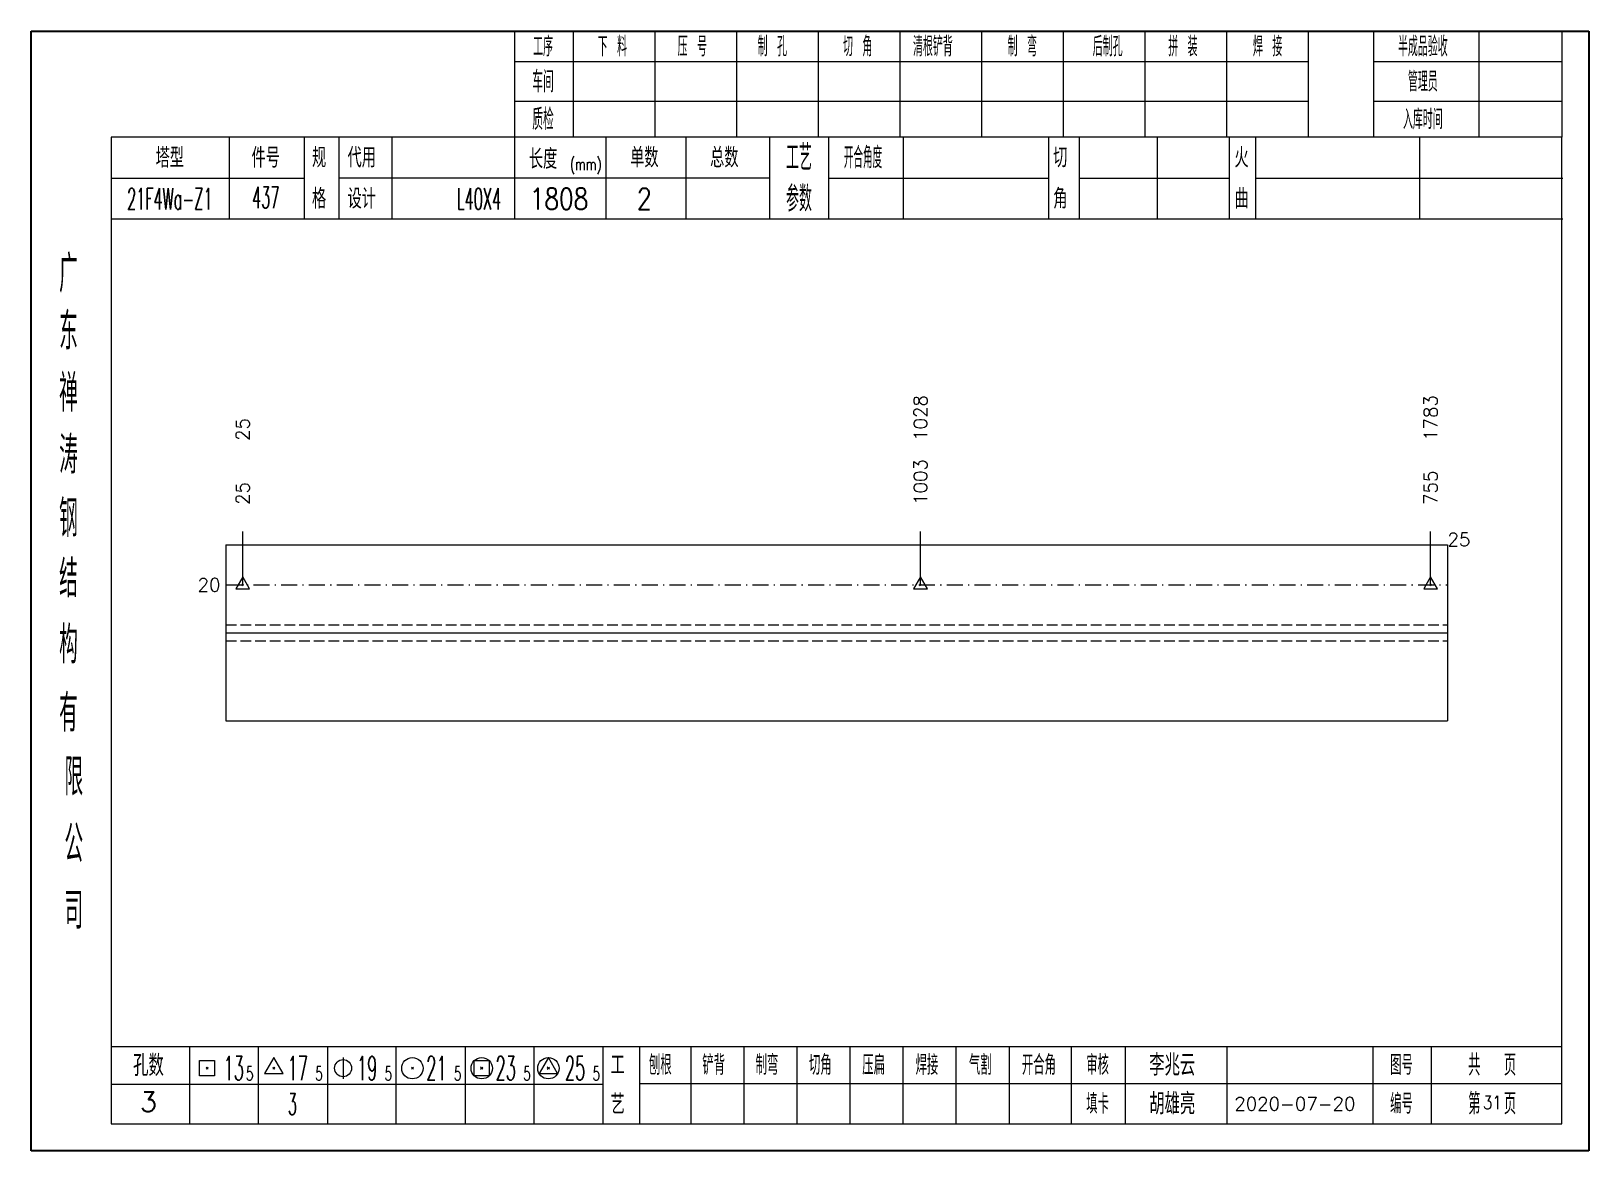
# Model space of a CAD drawing. Extents: x 1310 to 15542, y -76 to 8381.
# Drawn here: x 10880.3 to 11172.5, y 3663.8 to 3873.7 of the extents above; entities that cross this region are included whole.
import ezdxf
from ezdxf.enums import TextEntityAlignment as Align

# ---------------------------------------------------------------- set-up
doc = ezdxf.new("R2010")
doc.units = 0
doc.header["$MEASUREMENT"] = 0
doc.linetypes.add('一点画线', pattern=[5.2, 3, -1, 0.2, -1])
doc.linetypes.add('虚线', pattern=[2.75, 2, -0.75])
doc.layers.get('0').update_dxf_attribs({"linetype": 'CONTINUOUS', "lineweight": 25})
for name, color, linetype, lineweight in [('1', 7, 'CONTINUOUS', 25), ('4', 7, 'CONTINUOUS', 25), ('5', 7, 'CONTINUOUS', 25)]:
    doc.layers.add(name, color=color, linetype=linetype, lineweight=lineweight)
doc.styles.get("Standard").update_dxf_attribs({"font": 'simplex.shx', "width": 0.7, "height": 3, "bigfont": 'gbhzfs.shx'})

msp = doc.modelspace()

# ---------------------------------------------------------------- texts
at = {"color": 7, "linetype": 'Continuous', "lineweight": 13}
for s, p in [('1028', (11047.101, 3796.914)), ('1783', (11142.783, 3796.914)), ('25', (10919.99, 3796.914))]:
    msp.add_text(s, height=2.5, rotation=90, dxfattribs=at).set_placement(p, align=Align.MIDDLE_LEFT)
at = {"color": 8, "linetype": 'Continuous', "lineweight": 9}
for s, p in [('1003', (11047.101, 3784.914)), ('755', (11142.783, 3784.914)), ('25', (10919.99, 3784.914))]:
    msp.add_text(s, height=2.5, rotation=90, dxfattribs=at).set_placement(p, align=Align.MIDDLE_LEFT)
at = {"color": 7, "linetype": 'Continuous', "lineweight": 13}
msp.add_text('25', height=2.5, dxfattribs=at).set_placement((11145.952, 3778.414), align=Align.MIDDLE_LEFT)
msp.add_text('20', height=2.5, dxfattribs=at).set_placement((10915.822, 3769.914), align=Align.MIDDLE_RIGHT)
at = {"layer": '4', "color": 1, "linetype": 'Continuous', "lineweight": 25}
for s, height, width, p in [('工序', 3.7, 0.7, (10976.322, 3870.871)), ('下 料', 3.7, 0.7, (10989.322, 3870.871)), ('压 号', 3.7, 0.7, (11004.322, 3870.871)), ('制 孔', 3.7, 0.7, (11019.322, 3870.871)), ('切 角', 3.7, 0.7, (11035.322, 3870.871)), ('清根铲背 ', 3.7, 0.7, (11050.322, 3870.871)), (' 制 弯', 3.7, 0.7, (11065.322, 3870.871)), (' 后制孔', 3.7, 0.7, (11081.322, 3870.871)), ('拼 装', 3.7, 0.7, (11096.322, 3870.871)), (' 焊 接', 3.7, 0.7, (11111.322, 3870.871)), ('半成品验收', 3.7, 0.7, (11141.322, 3870.871)), ('车间', 4, 0.7, (10976.322, 3864.271)), ('管理员', 3.7, 0.7, (11141.322, 3864.271)), ('质检', 4, 0.7, (10976.322, 3857.211)), ('入库时间', 3.7, 0.7, (11141.322, 3857.211)), ('(mm)', 2.24, 0.7, (10984.322, 3848.771)), ('工艺', 4.8, 0.7, (11024.322, 3850.031)), ('开合角度', 4, 0.6, (11036.322, 3850.031)), ('437', 4, 0.5, (10924.322, 3842.541)), ('参数', 4.8, 0.7, (11024.322, 3842.321)), ('21F4Wa-Z1', 4, 0.5, (10906.322, 3842.291)), ('L40X4', 4, 0.5, (10964.322, 3842.271)), ('1808', 4, 0.8, (10979.322, 3842.321)), ('2', 4, 0.8, (10995.322, 3842.321)), ('广', 6.96, 0.7, (10887.322, 3828.241)), ('东', 6.96, 0.7, (10887.322, 3817.451)), ('禅', 6.96, 0.7, (10887.322, 3805.861)), ('涛', 6.96, 0.7, (10887.322, 3794.261)), ('钢', 6.96, 0.7, (10887.322, 3782.371)), ('结', 6.96, 0.7, (10887.322, 3771.061)), ('构', 6.96, 0.7, (10887.322, 3758.681)), ('有', 6.96, 0.7, (10887.322, 3745.871)), ('限', 6.96, 0.7, (10888.322, 3733.871)), ('公', 6.96, 0.7, (10888.322, 3721.331)), ('司', 6.96, 0.7, (10888.322, 3708.851)), ('13', 4.47, 0.5, (10918.322, 3679.271)), ('17', 4.47, 0.5, (10930.322, 3679.271)), ('19', 4.47, 0.5, (10943.322, 3679.271)), ('21', 4.47, 0.5, (10956.322, 3679.271)), ('23', 4.47, 0.5, (10969.322, 3679.271)), ('25', 4.47, 0.5, (10982.322, 3679.271)), ('刨根', 3.7, 0.8, (10998.322, 3679.871)), ('铲背', 3.7, 0.8, (11008.322, 3679.871)), ('制弯', 3.7, 0.8, (11018.322, 3679.871)), ('切角', 3.7, 0.8, (11028.322, 3679.871)), ('压扁', 3.7, 0.8, (11038.322, 3679.871)), ('焊接', 3.7, 0.8, (11048.322, 3679.871)), ('气割', 3.7, 0.8, (11058.322, 3679.871)), ('开合角', 3.7, 0.8, (11069.322, 3679.871)), ('审核', 3.7, 0.8, (11080.322, 3679.871)), ('图号', 3.7, 0.8, (11137.322, 3679.871)), ('共  页', 4, 0.8, (11154.322, 3679.871)), ('5', 2.68, 0.6, (10921.322, 3678.271)), ('5', 2.68, 0.6, (10934.322, 3678.271)), ('5', 2.68, 0.6, (10947.322, 3678.271)), ('5', 2.68, 0.6, (10960.322, 3678.271)), ('5', 2.68, 0.6, (10973.322, 3678.271)), ('5', 2.68, 0.6, (10986.322, 3678.271)), ('第  页', 4, 0.8, (11154.322, 3672.601)), ('3', 4, 0.5, (10929.322, 3672.521)), ('填卡', 3.7, 0.8, (11080.322, 3672.601)), ('编号', 3.7, 0.8, (11137.322, 3672.601))]:
    msp.add_text(s, height=height, dxfattribs=dict(at, width=width)).set_placement(p, align=Align.MIDDLE_CENTER)
for s, height, p in [('塔型', 3.7, (10906.322, 3850.001)), ('件号', 3.7, (10924.322, 3850.001)), ('规', 3.7, (10934.322, 3850.031)), ('代用', 3.7, (10942.322, 3850.031)), ('长度', 3.7, (10976.322, 3849.771)), ('单数', 3.7, (10995.322, 3850.031)), ('总数', 3.7, (11010.322, 3850.031)), ('切', 3.7, (11073.322, 3850.031)), ('火', 3.7, (11107.322, 3850.031)), ('格', 3.7, (10934.322, 3842.321)), ('设计', 3.7, (10942.322, 3842.321)), ('角', 3.7, (11073.322, 3842.321)), ('曲', 3.7, (11107.322, 3842.321)), ('孔数', 4, (10902.322, 3679.791)), ('工', 3.7, (10990.322, 3679.871)), ('李兆云', 4, (11094.322, 3679.871)), ('胡雄亮', 4, (11094.322, 3672.601)), ('3', 3.7, (10902.322, 3672.961)), ('艺', 3.7, (10990.322, 3672.521)), ('2020-07-20', 2.5, (11117.322, 3672.601))]:
    msp.add_text(s, height=height, dxfattribs=at).set_placement(p, align=Align.MIDDLE_CENTER)
at = {"layer": '4', "color": 6, "linetype": 'Continuous', "lineweight": 25, "width": 0.8}
msp.add_text('31', height=2.5, dxfattribs=at).set_placement((11154.347, 3672.829), align=Align.MIDDLE_CENTER)

# ---------------------------------------------------------------- blocks, each defined once
blk = doc.blocks.new('孔17.5')
at = {"layer": '5', "color": 7, "linetype": 'Continuous', "lineweight": 13}
for p, q in [((0, 1), (-0.866, -0.5)), ((-0.1, -0.1), (0.1, 0.1)), ((0.1, -0.1), (-0.1, 0.1)), ((0.866, -0.5), (0, 1)), ((-0.866, -0.5), (0.866, -0.5))]:
    blk.add_line(p, q, dxfattribs=at)
blk = doc.blocks.new('CTJGK')
at = {"color": 6, "linetype": 'Continuous'}
for p, q in [((0, 209.97), (292.13, 209.97)), ((0, 0), (0, 209.97)), ((292.13, 209.97), (292.13, 0)), ((292.13, 0), (0, 0))]:
    blk.add_line(p, q, dxfattribs=at)

# ---------------------------------------------------------------- linework, layer by layer
at = {"color": 7, "linetype": 'Continuous', "lineweight": 18}
for p, q in [((10916.822, 3777.414), (10916.822, 3744.414)), ((10916.822, 3777.414), (11145.952, 3777.414)), ((11145.952, 3777.414), (11145.952, 3744.414)), ((10916.822, 3760.914), (11145.952, 3760.914))]:
    msp.add_line(p, q, dxfattribs=at)
at = {"color": 7, "linetype": 'Continuous', "lineweight": 13}
for p, q in [((10919.99, 3769.914), (10919.99, 3779.914)), ((11047.101, 3769.914), (11047.101, 3779.914)), ((11142.783, 3769.914), (11142.783, 3779.914))]:
    msp.add_line(p, q, dxfattribs=at)
at = {"color": 3, "linetype": '一点画线', "lineweight": 13}
msp.add_line((10916.822, 3769.914), (11145.952, 3769.914), dxfattribs=at)
at = {"color": 1, "linetype": '虚线', "lineweight": 18}
for p, q in [((10916.822, 3762.414), (11145.952, 3762.414)), ((10916.822, 3759.414), (11145.952, 3759.414))]:
    msp.add_line(p, q, dxfattribs=at)
at = {"layer": '1', "color": 7, "linetype": 'Continuous', "lineweight": 18}
msp.add_line((10916.822, 3744.414), (11145.952, 3744.414), dxfattribs=at)
at = {"layer": '4', "color": 1, "linetype": 'Continuous', "lineweight": 18}
for p, q in [((10880.322, 3873.741), (10880.322, 3663.771)), ((11172.452, 3873.741), (10880.322, 3873.741)), ((10970.952, 3873.741), (10970.952, 3853.901)), ((10981.982, 3873.741), (10981.982, 3853.881)), ((10997.292, 3873.741), (10997.292, 3853.881)), ((11012.612, 3873.741), (11012.612, 3853.881)), ((11027.922, 3873.741), (11027.922, 3853.881)), ((11043.232, 3873.741), (11043.232, 3853.881)), ((11058.542, 3873.741), (11058.542, 3853.881)), ((11073.862, 3873.741), (11073.862, 3853.881)), ((11089.172, 3873.741), (11089.172, 3853.881)), ((11104.482, 3873.741), (11104.482, 3853.881)), ((11119.792, 3873.741), (11119.792, 3853.901)), ((11119.792, 3873.741), (11119.792, 3853.881)), ((11132.072, 3873.741), (11132.072, 3853.881)), ((11151.822, 3873.741), (11151.822, 3853.881)), ((11167.402, 3873.741), (11167.402, 3853.881)), ((11172.452, 3843.941), (11172.452, 3873.741)), ((11119.792, 3868.011), (10970.952, 3868.011)), ((11167.402, 3868.011), (11132.072, 3868.011)), ((11119.792, 3860.531), (10970.952, 3860.531)), ((11167.402, 3860.531), (11132.072, 3860.531)), ((10895.332, 3853.881), (10895.332, 3668.821)), ((11167.402, 3853.881), (10895.332, 3853.881)), ((10917.452, 3853.891), (10917.452, 3838.471)), ((10931.602, 3838.471), (10931.602, 3853.881)), ((10938.102, 3838.471), (10938.102, 3853.881)), ((10947.972, 3853.881), (10947.972, 3838.471)), ((10970.952, 3853.901), (10970.952, 3838.471)), ((10988.072, 3853.881), (10988.072, 3838.471)), ((11003.122, 3853.881), (11003.122, 3838.471)), ((11018.822, 3853.881), (11018.822, 3838.471)), ((11029.882, 3853.881), (11029.882, 3838.471)), ((11043.832, 3853.881), (11043.832, 3838.471)), ((11071.132, 3853.881), (11071.132, 3838.471)), ((11076.892, 3853.881), (11076.892, 3838.471)), ((11091.512, 3853.881), (11091.512, 3838.471)), ((11104.972, 3853.881), (11104.972, 3838.471)), ((11109.962, 3853.881), (11109.962, 3838.471)), ((11140.702, 3853.881), (11140.702, 3838.471)), ((11167.402, 3668.821), (11167.402, 3853.881)), ((10931.602, 3846.121), (10895.332, 3846.121)), ((11018.822, 3846.171), (10938.102, 3846.171)), ((11029.882, 3846.171), (11071.132, 3846.171)), ((11076.892, 3846.171), (11104.972, 3846.171)), ((11109.962, 3846.171), (11167.582, 3846.171)), ((11172.452, 3663.771), (11172.452, 3843.941)), ((11167.582, 3838.471), (10895.332, 3838.471)), ((10895.332, 3683.351), (11167.402, 3683.351)), ((10910.022, 3683.351), (10910.022, 3668.821)), ((10922.952, 3668.821), (10922.952, 3683.351)), ((10935.882, 3683.351), (10935.882, 3668.821)), ((10948.802, 3668.821), (10948.802, 3683.351)), ((10961.732, 3683.351), (10961.732, 3668.821)), ((10974.662, 3668.821), (10974.662, 3683.351)), ((10987.582, 3668.821), (10987.582, 3683.351)), ((10994.452, 3668.821), (10994.452, 3683.351)), ((11004.112, 3668.821), (11004.112, 3683.351)), ((11014.052, 3668.821), (11014.052, 3683.351)), ((11023.992, 3668.821), (11023.992, 3683.351)), ((11033.942, 3668.821), (11033.942, 3683.351)), ((11043.882, 3668.821), (11043.882, 3683.351)), ((11053.822, 3668.821), (11053.822, 3683.351)), ((11063.772, 3668.821), (11063.772, 3683.351)), ((11075.412, 3668.821), (11075.412, 3683.351)), ((11085.562, 3668.821), (11085.562, 3683.351)), ((11104.622, 3668.821), (11104.622, 3683.351)), ((11132.002, 3668.821), (11132.002, 3683.351)), ((11142.962, 3668.821), (11142.962, 3683.351)), ((10987.582, 3676.221), (10895.332, 3676.221)), ((10994.412, 3676.381), (11167.402, 3676.381)), ((10895.332, 3668.821), (11167.402, 3668.821)), ((10880.322, 3663.771), (11172.452, 3663.771))]:
    msp.add_line(p, q, dxfattribs=at)
at = {"layer": '4', "color": 7, "linetype": 'Continuous', "lineweight": 13}
for p, q in [((10925.822, 3681.271), (10924.09, 3678.271)), ((10927.554, 3678.271), (10925.822, 3681.271)), ((10938.822, 3681.271), (10938.822, 3677.271)), ((10977.322, 3681.271), (10975.59, 3678.271)), ((10979.054, 3678.271), (10977.322, 3681.271)), ((10911.908, 3677.857), (10911.908, 3680.685)), ((10911.908, 3680.685), (10914.736, 3680.685)), ((10913.122, 3679.071), (10913.522, 3679.471)), ((10913.522, 3679.071), (10913.122, 3679.471)), ((10914.736, 3680.685), (10914.736, 3677.857)), ((10924.09, 3678.271), (10927.554, 3678.271)), ((10925.622, 3679.071), (10926.022, 3679.471)), ((10926.022, 3679.071), (10925.622, 3679.471)), ((10951.622, 3679.071), (10952.022, 3679.471)), ((10952.022, 3679.071), (10951.622, 3679.471)), ((10963.408, 3677.857), (10963.408, 3680.685)), ((10963.408, 3680.685), (10966.236, 3680.685)), ((10964.622, 3679.071), (10965.022, 3679.471)), ((10965.022, 3679.071), (10964.622, 3679.471)), ((10966.236, 3680.685), (10966.236, 3677.857)), ((10975.59, 3678.271), (10979.054, 3678.271)), ((10977.122, 3679.071), (10977.522, 3679.471)), ((10977.522, 3679.071), (10977.122, 3679.471)), ((10914.736, 3677.857), (10911.908, 3677.857)), ((10966.236, 3677.857), (10963.408, 3677.857))]:
    msp.add_line(p, q, dxfattribs=at)
for centre, radius in [((10938.822, 3679.271), 1.6), ((10951.822, 3679.271), 2), ((10964.822, 3679.271), 2), ((10977.322, 3679.271), 2)]:
    msp.add_circle(centre, radius, dxfattribs=at)

# ---------------------------------------------------------------- block references
at = {"color": 0, "linetype": 'Continuous'}
msp.add_blockref('CTJGK', (10880.322, 3663.771), dxfattribs=at)
at = {"color": 8, "linetype": 'Continuous', "lineweight": 9, "xscale": 1.5, "yscale": 1.5, "zscale": 1.5}
for p in [(10919.99, 3769.914), (11047.101, 3769.914), (11142.783, 3769.914)]:
    msp.add_blockref('孔17.5', p, dxfattribs=at)

msp.set_redraw_order([(e.dxf.handle, doc.entitydb.next_handle()) for e in msp.query("TEXT MTEXT ATTDEF DIMENSION ARC_DIMENSION")])  # texts and dimensions are drawn at this point

doc.saveas('drawing.dxf')
